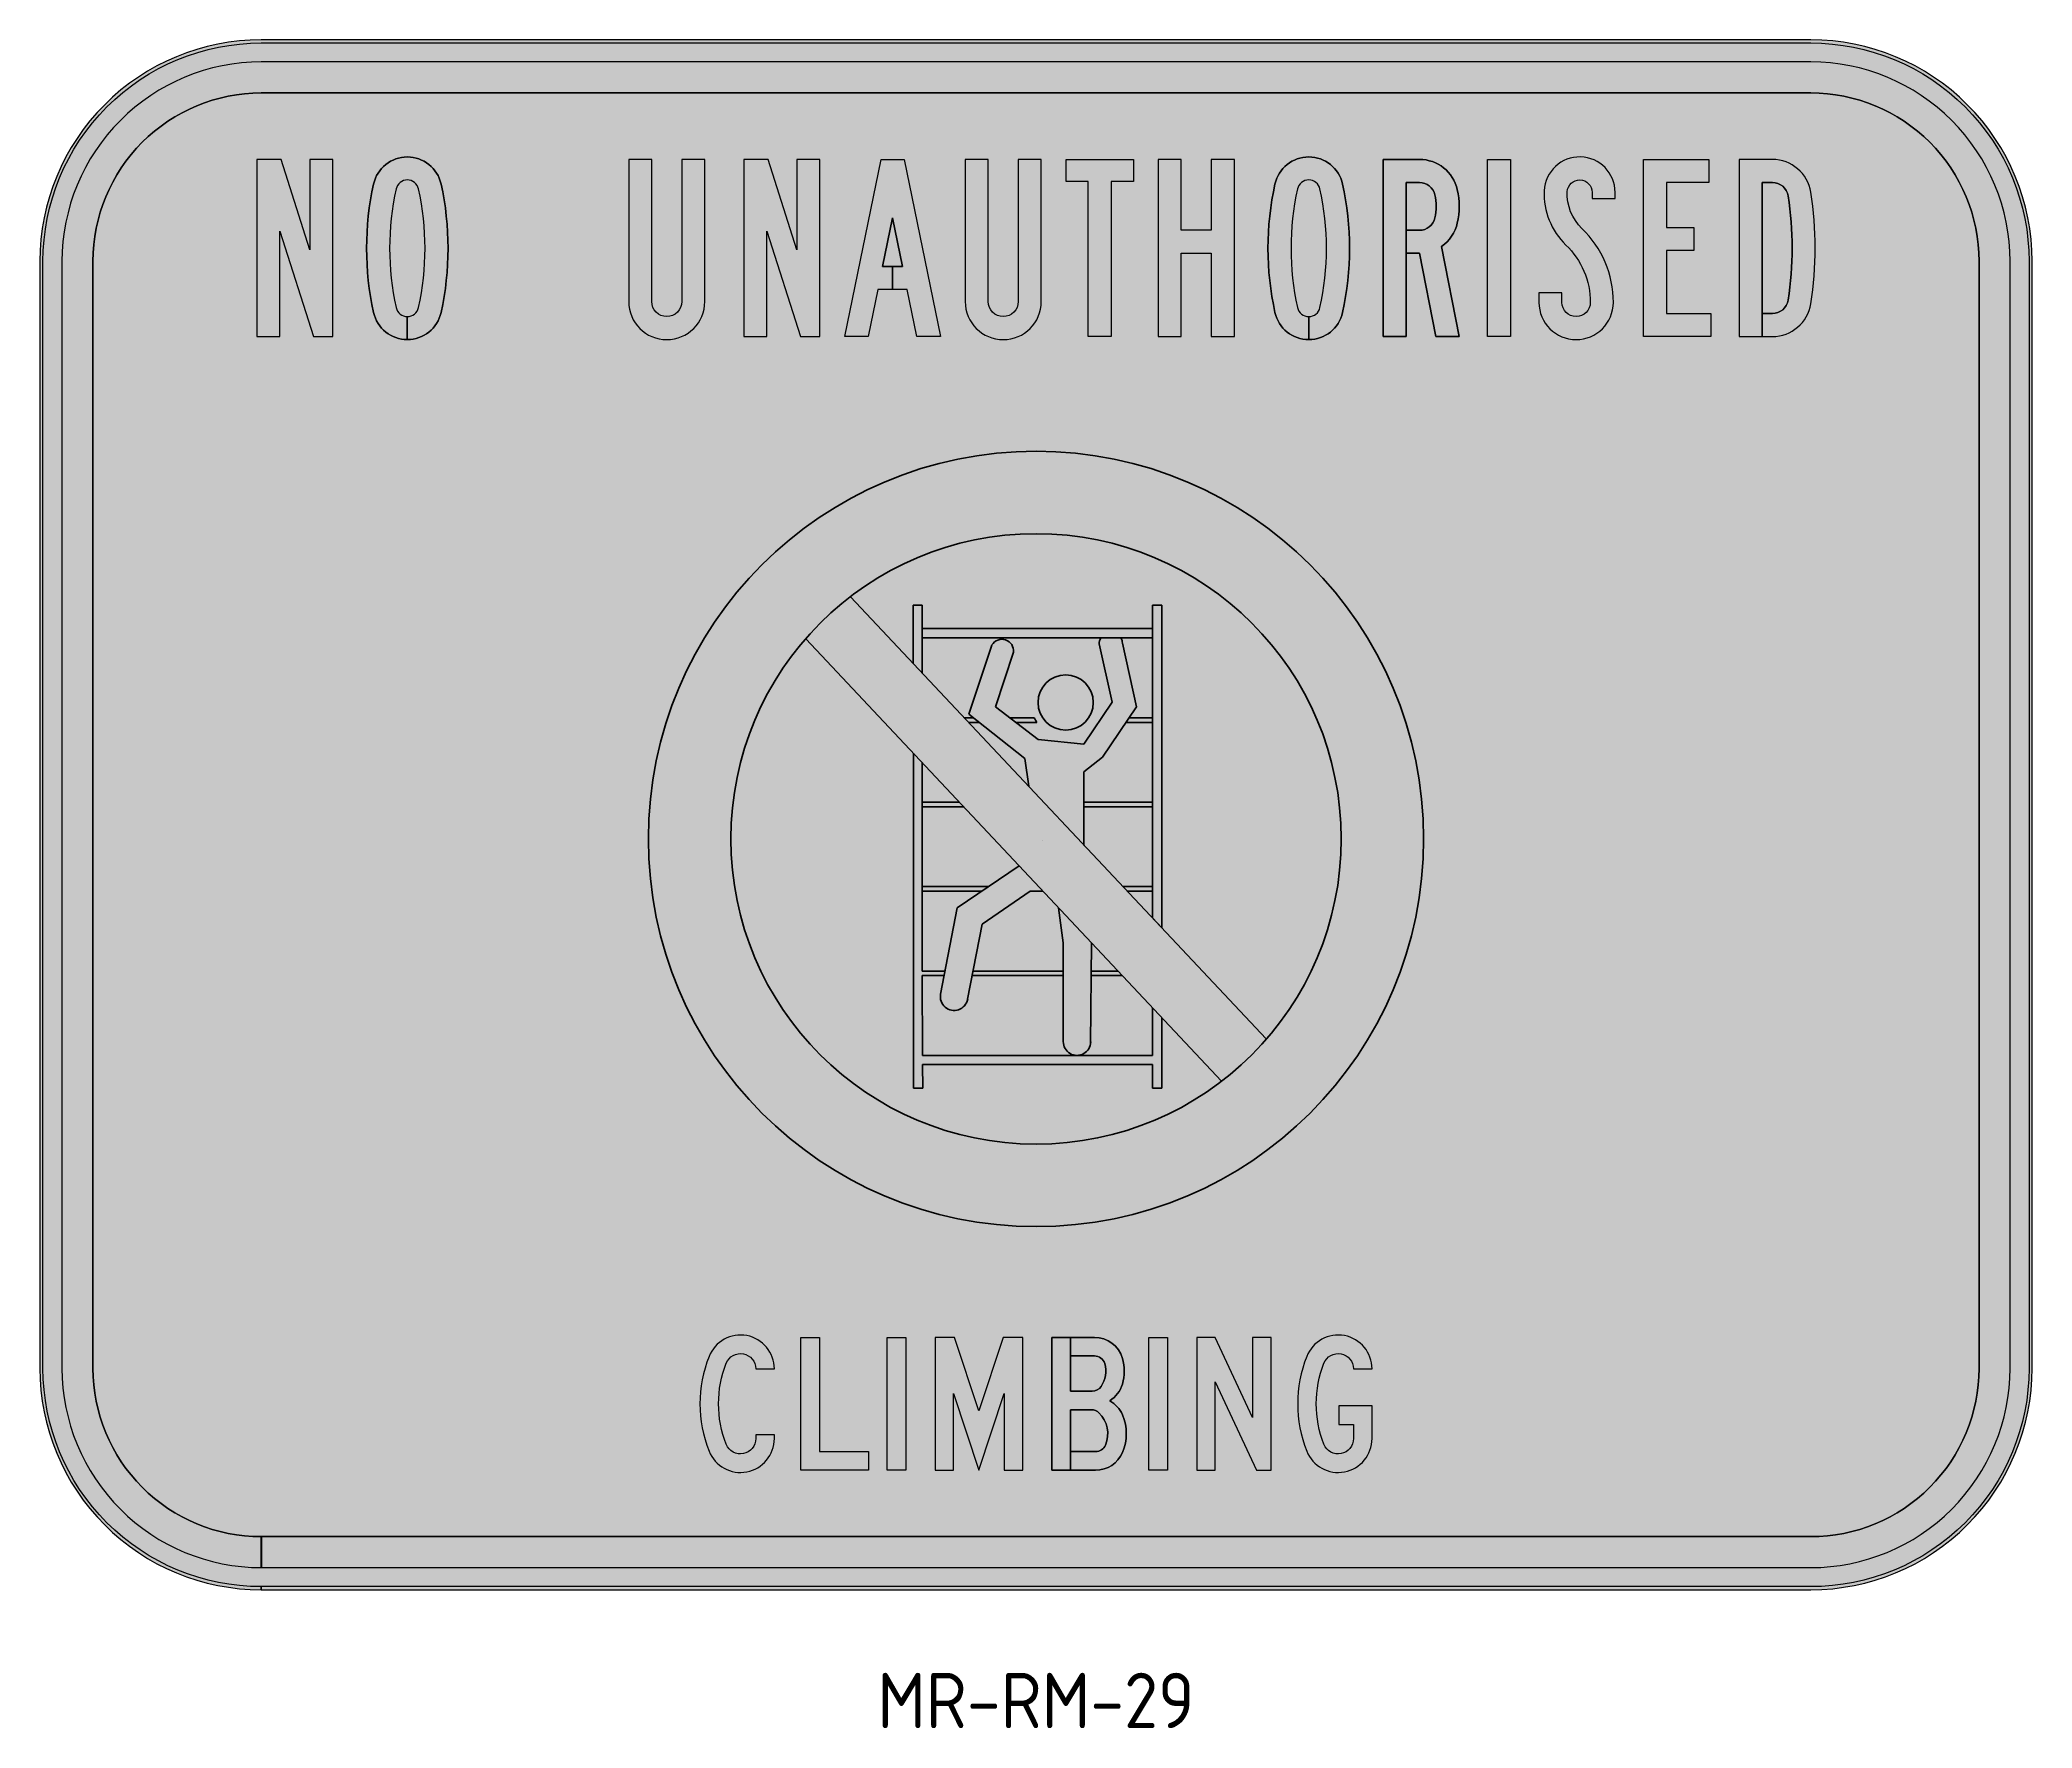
# Model space of a CAD drawing. Extents: x 2053.8 to 2143.8, y 664.2 to 740.4.
import ezdxf
from ezdxf.enums import TextEntityAlignment as Align

# ---------------------------------------------------------------- set-up
doc = ezdxf.new("R2010")
doc.units = 0
doc.header["$LTSCALE"] = 0.3
doc.header["$MEASUREMENT"] = 0
doc.linetypes.add('CENTERX2', pattern=[101.6, 63.5, -12.7, 12.7, -12.7])
for name, color, linetype in [('CNSTRN', 2, 'CONTINUOUS'), ('L18', 4, 'CONTINUOUS'), ('L25', 1, 'CONTINUOUS'), ('RED', 10, 'CONTINUOUS'), ('T25', 1, 'CONTINUOUS')]:
    doc.layers.add(name, color=color, linetype=linetype)
for name, color, linetype, lineweight in [('GSBWFILL', 7, 'CONTINUOUS', 0), ('GSCOLORFILL', 7, 'CONTINUOUS', 0), ('GSOUTLINE', 7, 'CONTINUOUS', 0)]:
    doc.layers.add(name, color=color, linetype=linetype, lineweight=lineweight)
doc.styles.add('iso', font='isocp2.shx')
doc.styles.add('TSText', font='isocp2.shx')

# ---------------------------------------------------------------- blocks, each defined once
blk = doc.blocks.new('*U84')
at = {"layer": 'GSBWFILL', "linetype": 'Continuous'}
blk.add_hatch(color=256, dxfattribs=at).paths.add_polyline_path([(13.6, 171.2, 0.190476), (13.6, 28.8, 0.827503), (112, 47.5), (112, 53), (84, 53), (84, 47.5, -0.827503), (39.6, 39, -0.190476), (39.6, 161, -0.827503), (84, 152.5), (112, 152.5, 0.827503)])
at = {"layer": 'GSCOLORFILL', "linetype": 'Continuous'}
blk.add_hatch(color=0, dxfattribs=at).paths.add_polyline_path([(84, 152.5), (112, 152.5, 0.827503), (13.6, 171.2, 0.190476), (13.6, 28.8, 0.827503), (112, 47.5), (112, 53), (84, 53), (84, 47.5, -0.827503), (39.6, 39, -0.190476), (39.6, 161, -0.827503)])
at = {"layer": 'GSBWFILL'}
blk.add_lwpolyline([(84, 47.5, -0.827503), (39.6, 39, -0.190476), (39.6, 161, -0.827503), (84, 152.5), (112, 152.5, 0.827503), (13.6, 171.2, 0.190476), (13.6, 28.8, 0.827503), (112, 47.5), (112, 53), (84, 53)], format="xyb", close=True, dxfattribs=at)
at = {"layer": 'GSCOLORFILL', "color": 0}
blk.add_lwpolyline([(84, 47.5, -0.827503), (39.6, 39, -0.190476), (39.6, 161, -0.827503), (84, 152.5), (112, 152.5, 0.827503), (13.6, 171.2, 0.190476), (13.6, 28.8, 0.827503), (112, 47.5), (112, 53), (84, 53)], format="xyb", close=True, dxfattribs=at)
at = {"layer": 'GSOUTLINE'}
blk.add_lwpolyline([(84, 47.5, -0.827503), (39.6, 39, -0.190476), (39.6, 161, -0.827503), (84, 152.5), (112, 152.5, 0.827503), (13.6, 171.2, 0.190476), (13.6, 28.8, 0.827503), (112, 47.5), (112, 53), (84, 53)], format="xyb", close=True, dxfattribs=at)
blk = doc.blocks.new('*U85')
at = {"layer": 'GSBWFILL', "linetype": 'Continuous'}
blk.add_hatch(color=256, dxfattribs=at).paths.add_polyline_path([(0, 200), (28, 200), (28, 28), (102, 28), (102, 0), (0, 0)])
at = {"layer": 'GSCOLORFILL', "linetype": 'Continuous'}
blk.add_hatch(color=0, dxfattribs=at).paths.add_polyline_path([(0, 200), (28, 200), (28, 28), (102, 28), (102, 0), (0, 0)])
at = {"layer": 'GSBWFILL'}
blk.add_lwpolyline([(0, 200), (28, 200), (28, 28), (102, 28), (102, 0), (0, 0)], close=True, dxfattribs=at)
at = {"layer": 'GSCOLORFILL', "color": 0}
blk.add_lwpolyline([(0, 200), (28, 200), (28, 28), (102, 28), (102, 0), (0, 0)], close=True, dxfattribs=at)
at = {"layer": 'GSOUTLINE'}
blk.add_lwpolyline([(0, 200), (28, 200), (28, 28), (102, 28), (102, 0), (0, 0)], close=True, dxfattribs=at)
blk = doc.blocks.new('*U86')
at = {"layer": 'GSBWFILL', "linetype": 'Continuous'}
blk.add_hatch(color=256, dxfattribs=at).paths.add_polyline_path([(0, 200), (28, 200), (28, 0), (0, 0)])
at = {"layer": 'GSCOLORFILL', "linetype": 'Continuous'}
blk.add_hatch(color=0, dxfattribs=at).paths.add_polyline_path([(0, 200), (28, 200), (28, 0), (0, 0)])
at = {"layer": 'GSBWFILL'}
blk.add_lwpolyline([(0, 200), (28, 200), (28, 0), (0, 0)], close=True, dxfattribs=at)
at = {"layer": 'GSCOLORFILL', "color": 0}
blk.add_lwpolyline([(0, 200), (28, 200), (28, 0), (0, 0)], close=True, dxfattribs=at)
at = {"layer": 'GSOUTLINE'}
blk.add_lwpolyline([(0, 200), (28, 200), (28, 0), (0, 0)], close=True, dxfattribs=at)
blk = doc.blocks.new('*U87')
at = {"layer": 'GSBWFILL', "linetype": 'Continuous'}
blk.add_hatch(color=256, dxfattribs=at).paths.add_polyline_path([(66, 0), (104, 115.2), (104, 0), (132, 0), (132, 200), (102.5, 200), (66, 89.3), (29.5, 200), (0, 200), (0, 0), (28, 0), (28, 115.2)])
at = {"layer": 'GSCOLORFILL', "linetype": 'Continuous'}
blk.add_hatch(color=0, dxfattribs=at).paths.add_polyline_path([(66, 0), (104, 115.2), (104, 0), (132, 0), (132, 200), (102.5, 200), (66, 89.3), (29.5, 200), (0, 200), (0, 0), (28, 0), (28, 115.2)])
at = {"layer": 'GSBWFILL'}
blk.add_lwpolyline([(66, 0), (104, 115.2), (104, 0), (132, 0), (132, 200), (102.5, 200), (66, 89.3), (29.5, 200), (0, 200), (0, 0), (28, 0), (28, 115.2)], close=True, dxfattribs=at)
at = {"layer": 'GSCOLORFILL', "color": 0}
blk.add_lwpolyline([(66, 0), (104, 115.2), (104, 0), (132, 0), (132, 200), (102.5, 200), (66, 89.3), (29.5, 200), (0, 200), (0, 0), (28, 0), (28, 115.2)], close=True, dxfattribs=at)
at = {"layer": 'GSOUTLINE'}
blk.add_lwpolyline([(66, 0), (104, 115.2), (104, 0), (132, 0), (132, 200), (102.5, 200), (66, 89.3), (29.5, 200), (0, 200), (0, 0), (28, 0), (28, 115.2)], close=True, dxfattribs=at)
blk = doc.blocks.new('*U88')
at = {"layer": 'GSBWFILL', "linetype": 'Continuous'}
blk.add_hatch(color=256, dxfattribs=at).paths.add_polyline_path([(64, 172, -0.333333), (79.4, 160.5, -0.223142), (74, 126, -0.249069), (60.7, 119), (28, 119), (28, 200), (0, 200), (0, 0), (28, 0), (28, 91), (59.6, 91, -0.196262), (70.8, 86.4, -0.309155), (80.5, 37.7, -0.300336), (65.7, 28), (28, 28), (28, 0), (65.7, 0, 0.300336), (106.2, 26.7, 0.204656), (106.2, 83.3, 0.16707), (87, 104.5, 0.186129), (106.2, 129.7, 0.142857), (106.2, 168.3, 0.333333), (64, 200), (28, 200), (28, 172)])
at = {"layer": 'GSCOLORFILL', "linetype": 'Continuous'}
blk.add_hatch(color=0, dxfattribs=at).paths.add_polyline_path([(64, 172, -0.333333), (79.4, 160.5, -0.223142), (74, 126, -0.249069), (60.7, 119), (28, 119), (28, 200), (0, 200), (0, 0), (28, 0), (28, 91), (59.6, 91, -0.196262), (70.8, 86.4, -0.309155), (80.5, 37.7, -0.300336), (65.7, 28), (28, 28), (28, 0), (65.7, 0, 0.300336), (106.2, 26.7, 0.204656), (106.2, 83.3, 0.16707), (87, 104.5, 0.186129), (106.2, 129.7, 0.142857), (106.2, 168.3, 0.333333), (64, 200), (28, 200), (28, 172)])
at = {"layer": 'GSBWFILL'}
blk.add_lwpolyline([(59.6, 91), (28, 91), (28, 0), (0, 0), (0, 200), (28, 200), (28, 119), (60.7, 119, 0.249069), (74, 126, 0.223142), (79.4, 160.5, 0.333333), (64, 172), (28, 172), (28, 200), (64, 200, -0.333333), (106.2, 168.3, -0.142857), (106.2, 129.7, -0.186129), (87, 104.5, -0.16707), (106.2, 83.3, -0.204656), (106.2, 26.7, -0.300336), (65.7, 0), (28, 0), (28, 28), (65.7, 28, 0.300336), (80.5, 37.7, 0.309155), (70.8, 86.4, 0.196262)], format="xyb", close=True, dxfattribs=at)
at = {"layer": 'GSCOLORFILL', "color": 0}
blk.add_lwpolyline([(59.6, 91), (28, 91), (28, 0), (0, 0), (0, 200), (28, 200), (28, 119), (60.7, 119, 0.249069), (74, 126, 0.223142), (79.4, 160.5, 0.333333), (64, 172), (28, 172), (28, 200), (64, 200, -0.333333), (106.2, 168.3, -0.142857), (106.2, 129.7, -0.186129), (87, 104.5, -0.16707), (106.2, 83.3, -0.204656), (106.2, 26.7, -0.300336), (65.7, 0), (28, 0), (28, 28), (65.7, 28, 0.300336), (80.5, 37.7, 0.309155), (70.8, 86.4, 0.196262)], format="xyb", close=True, dxfattribs=at)
at = {"layer": 'GSOUTLINE'}
for points in [[(106.2, 26.7, 0.204656), (106.2, 83.3, 0.16707), (87, 104.5, 0.186129), (106.2, 129.7, 0.142857), (106.2, 168.3, 0.333333), (64, 200), (0, 200), (0, 0), (65.7, 0, 0.300336)], [(64, 172, -0.333333), (79.4, 160.5, -0.223142), (74, 126, -0.249069), (60.7, 119), (28, 119), (28, 172)], [(80.5, 37.7, -0.300336), (65.7, 28), (28, 28), (28, 91), (59.6, 91, -0.196262), (70.8, 86.4, -0.309155)]]:
    blk.add_lwpolyline(points, format="xyb", close=True, dxfattribs=at)
blk = doc.blocks.new('*U89')
at = {"layer": 'GSBWFILL', "linetype": 'Continuous'}
blk.add_hatch(color=256, dxfattribs=at).paths.add_polyline_path([(0, 200), (28, 200), (28, 0), (0, 0)])
at = {"layer": 'GSCOLORFILL', "linetype": 'Continuous'}
blk.add_hatch(color=0, dxfattribs=at).paths.add_polyline_path([(0, 200), (28, 200), (28, 0), (0, 0)])
at = {"layer": 'GSBWFILL'}
blk.add_lwpolyline([(0, 200), (28, 200), (28, 0), (0, 0)], close=True, dxfattribs=at)
at = {"layer": 'GSCOLORFILL', "color": 0}
blk.add_lwpolyline([(0, 200), (28, 200), (28, 0), (0, 0)], close=True, dxfattribs=at)
at = {"layer": 'GSOUTLINE'}
blk.add_lwpolyline([(0, 200), (28, 200), (28, 0), (0, 0)], close=True, dxfattribs=at)
blk = doc.blocks.new('*U90')
at = {"layer": 'GSBWFILL', "linetype": 'Continuous'}
blk.add_hatch(color=256, dxfattribs=at).paths.add_polyline_path([(28, 133), (90, 0), (112, 0), (112, 200), (84, 200), (84, 79.1), (27.7, 200), (0, 200), (0, 0), (28, 0)])
at = {"layer": 'GSCOLORFILL', "linetype": 'Continuous'}
blk.add_hatch(color=0, dxfattribs=at).paths.add_polyline_path([(27.7, 200), (0, 200), (0, 0), (28, 0), (28, 133), (90, 0), (112, 0), (112, 200), (84, 200), (84, 79.1)])
at = {"layer": 'GSBWFILL'}
blk.add_lwpolyline([(90, 0), (112, 0), (112, 200), (84, 200), (84, 79.1), (27.7, 200), (0, 200), (0, 0), (28, 0), (28, 133)], close=True, dxfattribs=at)
at = {"layer": 'GSCOLORFILL', "color": 0}
blk.add_lwpolyline([(90, 0), (112, 0), (112, 200), (84, 200), (84, 79.1), (27.7, 200), (0, 200), (0, 0), (28, 0), (28, 133)], close=True, dxfattribs=at)
at = {"layer": 'GSOUTLINE'}
blk.add_lwpolyline([(90, 0), (112, 0), (112, 200), (84, 200), (84, 79.1), (27.7, 200), (0, 200), (0, 0), (28, 0), (28, 133)], close=True, dxfattribs=at)
blk = doc.blocks.new('*U91')
at = {"layer": 'GSBWFILL', "linetype": 'Continuous'}
blk.add_hatch(color=256, dxfattribs=at).paths.add_polyline_path([(84, 152.5), (112, 152.5, 0.827503), (13.6, 171.2, 0.190476), (13.6, 28.8, 0.827503), (112, 47.5), (112, 97), (62, 97), (62, 69), (84, 69), (84, 47.5, -0.827503), (39.6, 39, -0.190476), (39.6, 161, -0.827503)])
at = {"layer": 'GSCOLORFILL', "linetype": 'Continuous'}
blk.add_hatch(color=0, dxfattribs=at).paths.add_polyline_path([(13.6, 171.2, 0.190476), (13.6, 28.8, 0.827503), (112, 47.5), (112, 97), (62, 97), (62, 69), (84, 69), (84, 47.5, -0.827503), (39.6, 39, -0.190476), (39.6, 161, -0.827503), (84, 152.5), (112, 152.5, 0.827503)])
at = {"layer": 'GSBWFILL'}
blk.add_lwpolyline([(84, 69), (84, 47.5, -0.827503), (39.6, 39, -0.190476), (39.6, 161, -0.827503), (84, 152.5), (112, 152.5, 0.827503), (13.6, 171.2, 0.190476), (13.6, 28.8, 0.827503), (112, 47.5), (112, 97), (62, 97), (62, 69)], format="xyb", close=True, dxfattribs=at)
at = {"layer": 'GSCOLORFILL', "color": 0}
blk.add_lwpolyline([(84, 69), (84, 47.5, -0.827503), (39.6, 39, -0.190476), (39.6, 161, -0.827503), (84, 152.5), (112, 152.5, 0.827503), (13.6, 171.2, 0.190476), (13.6, 28.8, 0.827503), (112, 47.5), (112, 97), (62, 97), (62, 69)], format="xyb", close=True, dxfattribs=at)
at = {"layer": 'GSOUTLINE'}
blk.add_lwpolyline([(84, 69), (84, 47.5, -0.827503), (39.6, 39, -0.190476), (39.6, 161, -0.827503), (84, 152.5), (112, 152.5, 0.827503), (13.6, 171.2, 0.190476), (13.6, 28.8, 0.827503), (112, 47.5), (112, 97), (62, 97), (62, 69)], format="xyb", close=True, dxfattribs=at)
blk = doc.blocks.new('*U83')
at = {"layer": 'CNSTRN', "color": 28}
for name, p, xscale, yscale, zscale in [('*U84', (0, 0), 0.15, 0.15, 0.15), ('*U85', (22.8, 0), 0.1499999999999997, 0.1499999999999997, 0.1499999999999997), ('*U86', (42.3, 0), 0.15, 0.15, 0.15), ('*U87', (53.1, 0), 0.15, 0.15, 0.15), ('*U88', (79.5, 0), 0.15, 0.15, 0.15), ('*U89', (101.4, 0), 0.15, 0.15, 0.15), ('*U90', (112.2, 0), 0.15, 0.15, 0.15), ('*U91', (135, 0), 0.15, 0.15, 0.15)]:
    blk.add_blockref(name, p, dxfattribs=dict(at, xscale=xscale, yscale=yscale, zscale=zscale))
blk = doc.blocks.new('*U82')
at = {"layer": 'CNSTRN'}
blk.add_blockref('*U83', (-75.9, 0), dxfattribs=at)
blk = doc.blocks.new('*U93')
at = {"layer": 'GSBWFILL', "transparency": 33554687}
blk.add_hatch(color=256, dxfattribs=at).paths.add_polyline_path([(-174.93, -170), (175, -170, 0.4142136), (220, -125), (220, 125, 0.4142136), (175, 170), (-175, 170, 0.4142136), (-220, 125), (-220, -125, 0.4142136), (-175, -170), (-175, -163, -0.4142136), (-213, -125), (-213, 125, -0.4142136), (-175, 163), (175, 163, -0.4142136), (213, 125), (213, -125, -0.4142136), (175, -163), (-174.93, -163)])
at = {"layer": 'GSCOLORFILL', "transparency": 33554687}
for color, points in [(7, [(-175, -175), (175, -175, 0.4142136), (225, -125), (225, 125, 0.4142136), (175, 175), (-175, 175, 0.4142136), (-225, 125), (-225, -125, 0.4142136)]), (7, [(-174.993, -175), (175, -175, 0.4142136), (225, -125), (225, 125, 0.4142136), (175, 175), (-175, 175, 0.4142136), (-225, 125), (-225, -125, 0.4142136), (-175, -175), (-175, -174.3, -0.4142136), (-224.3, -125), (-224.3, 125, -0.4142136), (-175, 174.3), (175, 174.3, -0.4142136), (224.3, 125), (224.3, -125, -0.4142136), (175, -174.3), (-174.993, -174.3)]), (28, [(-174.93, -170), (175, -170, 0.4142136), (220, -125), (220, 125, 0.4142136), (175, 170), (-175, 170, 0.4142136), (-220, 125), (-220, -125, 0.4142136), (-175, -170), (-175, -163, -0.4142136), (-213, -125), (-213, 125, -0.4142136), (-175, 163), (175, 163, -0.4142136), (213, 125), (213, -125, -0.4142136), (175, -163), (-174.93, -163)])]:
    blk.add_hatch(color=color, dxfattribs=at).paths.add_polyline_path(points)
at = {"layer": 'GSBWFILL', "linetype": 'Continuous', "transparency": 33554687}
for points in [[(-175, -175), (175, -175, 0.4142136), (225, -125), (225, 125, 0.4142136), (175, 175), (-175, 175, 0.4142136), (-225, 125), (-225, -125, 0.4142136), (-175, -175)], [(-174.93, -170), (175, -170, 0.4142136), (220, -125), (220, 125, 0.4142136), (175, 170), (-175, 170, 0.4142136), (-220, 125), (-220, -125, 0.4142136), (-175, -170), (-175, -163, -0.4142136), (-213, -125), (-213, 125, -0.4142136), (-175, 163), (175, 163, -0.4142136), (213, 125), (213, -125, -0.4142136), (175, -163), (-174.93, -163), (-174.93, -170)]]:
    blk.add_lwpolyline(points, format="xyb", close=True, dxfattribs=at)
at = {"layer": 'GSCOLORFILL', "color": 7, "linetype": 'Continuous', "transparency": 33554687}
for points in [[(-175, -175), (175, -175, 0.4142136), (225, -125), (225, 125, 0.4142136), (175, 175), (-175, 175, 0.4142136), (-225, 125), (-225, -125, 0.4142136), (-175, -175)], [(-174.993, -175), (175, -175, 0.4142136), (225, -125), (225, 125, 0.4142136), (175, 175), (-175, 175, 0.4142136), (-225, 125), (-225, -125, 0.4142136), (-175, -175), (-175, -174.3, -0.4142136), (-224.3, -125), (-224.3, 125, -0.4142136), (-175, 174.3), (175, 174.3, -0.4142136), (224.3, 125), (224.3, -125, -0.4142136), (175, -174.3), (-174.993, -174.3), (-174.993, -175)]]:
    blk.add_lwpolyline(points, format="xyb", close=True, dxfattribs=at)
at = {"layer": 'GSCOLORFILL', "color": 28, "linetype": 'Continuous', "transparency": 33554687}
blk.add_lwpolyline([(-174.93, -170), (175, -170, 0.4142136), (220, -125), (220, 125, 0.4142136), (175, 170), (-175, 170, 0.4142136), (-220, 125), (-220, -125, 0.4142136), (-175, -170), (-175, -163, -0.4142136), (-213, -125), (-213, 125, -0.4142136), (-175, 163), (175, 163, -0.4142136), (213, 125), (213, -125, -0.4142136), (175, -163), (-174.93, -163), (-174.93, -170)], format="xyb", close=True, dxfattribs=at)
at = {"layer": 'GSOUTLINE', "linetype": 'Continuous', "transparency": 33554687}
for points in [[(-175, -175), (175, -175, 0.4142136), (225, -125), (225, 125, 0.4142136), (175, 175), (-175, 175, 0.4142136), (-225, 125), (-225, -125, 0.4142136), (-175, -175)], [(-175, -170), (175, -170, 0.4142136), (220, -125), (220, 125, 0.4142136), (175, 170), (-175, 170, 0.4142136), (-220, 125), (-220, -125, 0.4142136), (-175, -170)], [(-175, -163), (175, -163, 0.4142136), (213, -125), (213, 125, 0.4142136), (175, 163), (-175, 163, 0.4142136), (-213, 125), (-213, -125, 0.4142136), (-175, -163)]]:
    blk.add_lwpolyline(points, format="xyb", close=True, dxfattribs=at)
at = {"layer": 'GSBWFILL', "color": 250, "transparency": 33554687, "style": 'TSText'}
for s in ['levels:GSCOLORFILL|GSBWFILL|GSOUTLINE', 'panelStyle:MR-RM-CLIMBING.ssm', 'constructPanels:900|600|450', 'chevronShoulderRadius:300.000', 'panelBorderRadius:300.000', 'chevronTipRadius:300.000', 'panelRoundCorners:0', 'constructPanelMode:0', 'panelStation:none', 'panelWidthLock:1', 'panelHeightLock:1', 'widthRounding:10', 'heightRounding:10', 'panelName:name', 'panelQuantity:1', 'panelMaterial:0', 'legendMaterial:0', 'panelMounting:0', 'marginAlign:9', 'panelStandard:1', 'panelSizes:', 'panelShape:0', 'version:2']:
    blk.add_text(s, height=0.001, dxfattribs=at).set_placement((0, 174.998), align=Align.CENTER)
blk = doc.blocks.new('*U34')
at = {"layer": 'GSBWFILL', "linetype": 'Continuous'}
blk.add_hatch(color=256, dxfattribs=at).paths.add_polyline_path([(0, 0), (26, 0), (26, 119), (64, 0), (86, 0), (86, 200), (60, 200), (60, 98), (27.4, 200), (0, 200)])
at = {"layer": 'GSCOLORFILL', "linetype": 'Continuous'}
blk.add_hatch(color=0, dxfattribs=at).paths.add_polyline_path([(27.4, 200), (0, 200), (0, 0), (26, 0), (26, 119), (64, 0), (86, 0), (86, 200), (60, 200), (60, 98)])
at = {"layer": 'GSBWFILL'}
blk.add_lwpolyline([(64, 0), (86, 0), (86, 200), (60, 200), (60, 98), (27.4, 200), (0, 200), (0, 0), (26, 0), (26, 119)], close=True, dxfattribs=at)
at = {"layer": 'GSCOLORFILL', "color": 0}
blk.add_lwpolyline([(64, 0), (86, 0), (86, 200), (60, 200), (60, 98), (27.4, 200), (0, 200), (0, 0), (26, 0), (26, 119)], close=True, dxfattribs=at)
at = {"layer": 'GSOUTLINE'}
blk.add_lwpolyline([(64, 0), (86, 0), (86, 200), (60, 200), (60, 98), (27.4, 200), (0, 200), (0, 0), (26, 0), (26, 119)], close=True, dxfattribs=at)
blk = doc.blocks.new('*U35')
at = {"layer": 'GSBWFILL', "linetype": 'Continuous'}
blk.add_hatch(color=256, dxfattribs=at).paths.add_polyline_path([(84.1, 172.2, 0.803233), (7.9, 172.2, 0.109119), (7.9, 27.1, 0.351887), (46, -3.5), (46, 22.5, -0.351887), (33.3, 32.7, -0.109119), (33.3, 166.6, -0.803233), (58.7, 166.6, -0.109119), (58.7, 32.7, -0.35167), (46, 22.5), (46, -3.5, 0.351814), (84.1, 27.1, 0.109119)])
at = {"layer": 'GSCOLORFILL', "linetype": 'Continuous'}
blk.add_hatch(color=0, dxfattribs=at).paths.add_polyline_path([(84.1, 172.2, 0.803233), (7.9, 172.2, 0.109119), (7.9, 27.1, 0.351887), (46, -3.5), (46, 22.5, -0.351887), (33.3, 32.7, -0.109119), (33.3, 166.6, -0.803233), (58.7, 166.6, -0.109119), (58.7, 32.7, -0.35167), (46, 22.5), (46, -3.5, 0.351814), (84.1, 27.1, 0.109119)])
at = {"layer": 'GSBWFILL'}
blk.add_lwpolyline([(46, -3.5, -0.351887), (7.9, 27.1, -0.109119), (7.9, 172.2, -0.803233), (84.1, 172.2, -0.109119), (84.1, 27.1, -0.351814), (46, -3.5), (46, 22.5, 0.35167), (58.7, 32.7, 0.109119), (58.7, 166.6, 0.803233), (33.3, 166.6, 0.109119), (33.3, 32.7, 0.351887), (46, 22.5)], format="xyb", close=True, dxfattribs=at)
at = {"layer": 'GSCOLORFILL', "color": 0}
blk.add_lwpolyline([(46, -3.5, -0.351887), (7.9, 27.1, -0.109119), (7.9, 172.2, -0.803233), (84.1, 172.2, -0.109119), (84.1, 27.1, -0.351814), (46, -3.5), (46, 22.5, 0.35167), (58.7, 32.7, 0.109119), (58.7, 166.6, 0.803233), (33.3, 166.6, 0.109119), (33.3, 32.7, 0.351887), (46, 22.5)], format="xyb", close=True, dxfattribs=at)
at = {"layer": 'GSOUTLINE'}
for points in [[(84.1, 27.1, 0.109119), (84.1, 172.2, 0.803233), (7.9, 172.2, 0.109119), (7.9, 27.1, 0.803233)], [(33.3, 166.6, 0.109119), (33.3, 32.7, 0.803233), (58.7, 32.7, 0.109119), (58.7, 166.6, 0.803233)]]:
    blk.add_lwpolyline(points, format="xyb", close=True, dxfattribs=at)
blk = doc.blocks.new('*U33')
at = {"layer": 'GSBWFILL', "color": 28}
for name, p, xscale, yscale, zscale in [('*U35', (24.8, 0), 0.2000000000000001, 0.2000000000000001, 0.2000000000000001), ('*U34', (0, 0), 0.2, 0.2, 0.2)]:
    blk.add_blockref(name, p, dxfattribs=dict(at, xscale=xscale, yscale=yscale, zscale=zscale))
blk = doc.blocks.new('*U37')
at = {"layer": 'GSBWFILL', "linetype": 'Continuous'}
blk.add_hatch(color=256, dxfattribs=at).paths.add_polyline_path([(0, 39.5, 1), (86, 39.5), (86, 200), (60, 200), (60, 39.5, -1), (26, 39.5), (26, 200), (0, 200)])
at = {"layer": 'GSCOLORFILL', "linetype": 'Continuous'}
blk.add_hatch(color=0, dxfattribs=at).paths.add_polyline_path([(60, 39.5, -1), (26, 39.5), (26, 200), (0, 200), (0, 39.5, 1), (86, 39.5), (86, 200), (60, 200)])
at = {"layer": 'GSBWFILL'}
blk.add_lwpolyline([(86, 39.5), (86, 200), (60, 200), (60, 39.5, -1), (26, 39.5), (26, 200), (0, 200), (0, 39.5, 1)], format="xyb", close=True, dxfattribs=at)
at = {"layer": 'GSCOLORFILL', "color": 0}
blk.add_lwpolyline([(86, 39.5), (86, 200), (60, 200), (60, 39.5, -1), (26, 39.5), (26, 200), (0, 200), (0, 39.5, 1)], format="xyb", close=True, dxfattribs=at)
at = {"layer": 'GSOUTLINE'}
blk.add_lwpolyline([(86, 39.5), (86, 200), (60, 200), (60, 39.5, -1), (26, 39.5), (26, 200), (0, 200), (0, 39.5, 1)], format="xyb", close=True, dxfattribs=at)
blk = doc.blocks.new('*U38')
at = {"layer": 'GSBWFILL', "linetype": 'Continuous'}
blk.add_hatch(color=256, dxfattribs=at).paths.add_polyline_path([(0, 0), (26, 0), (26, 119), (64, 0), (86, 0), (86, 200), (60, 200), (60, 98), (27.4, 200), (0, 200)])
at = {"layer": 'GSCOLORFILL', "linetype": 'Continuous'}
blk.add_hatch(color=0, dxfattribs=at).paths.add_polyline_path([(27.4, 200), (0, 200), (0, 0), (26, 0), (26, 119), (64, 0), (86, 0), (86, 200), (60, 200), (60, 98)])
at = {"layer": 'GSBWFILL'}
blk.add_lwpolyline([(64, 0), (86, 0), (86, 200), (60, 200), (60, 98), (27.4, 200), (0, 200), (0, 0), (26, 0), (26, 119)], close=True, dxfattribs=at)
at = {"layer": 'GSCOLORFILL', "color": 0}
blk.add_lwpolyline([(64, 0), (86, 0), (86, 200), (60, 200), (60, 98), (27.4, 200), (0, 200), (0, 0), (26, 0), (26, 119)], close=True, dxfattribs=at)
at = {"layer": 'GSOUTLINE'}
blk.add_lwpolyline([(64, 0), (86, 0), (86, 200), (60, 200), (60, 98), (27.4, 200), (0, 200), (0, 0), (26, 0), (26, 119)], close=True, dxfattribs=at)
blk = doc.blocks.new('*U39')
at = {"layer": 'GSBWFILL', "linetype": 'Continuous'}
blk.add_hatch(color=256, dxfattribs=at).paths.add_polyline_path([(67, 200), (41, 200), (0, 0), (26.5, 0), (37.4, 53), (54, 53), (54, 79), (42.7, 79), (54, 133.9), (65.3, 79), (54, 79), (54, 53), (70.6, 53), (81.5, 0), (108, 0)])
at = {"layer": 'GSCOLORFILL', "linetype": 'Continuous'}
blk.add_hatch(color=0, dxfattribs=at).paths.add_polyline_path([(67, 200), (41, 200), (0, 0), (26.5, 0), (37.4, 53), (54, 53), (54, 79), (42.7, 79), (54, 133.9), (65.3, 79), (54, 79), (54, 53), (70.6, 53), (81.5, 0), (108, 0)])
at = {"layer": 'GSBWFILL'}
blk.add_lwpolyline([(54, 79), (65.3, 79), (54, 133.9), (42.7, 79), (54, 79), (54, 53), (37.4, 53), (26.5, 0), (0, 0), (41, 200), (67, 200), (108, 0), (81.5, 0), (70.6, 53), (54, 53)], close=True, dxfattribs=at)
at = {"layer": 'GSCOLORFILL', "color": 0}
blk.add_lwpolyline([(54, 79), (65.3, 79), (54, 133.9), (42.7, 79), (54, 79), (54, 53), (37.4, 53), (26.5, 0), (0, 0), (41, 200), (67, 200), (108, 0), (81.5, 0), (70.6, 53), (54, 53)], close=True, dxfattribs=at)
at = {"layer": 'GSOUTLINE'}
for points in [[(26.5, 0), (0, 0), (41, 200), (67, 200), (108, 0), (81.5, 0), (70.6, 53), (37.4, 53)], [(65.3, 79), (42.7, 79), (54, 133.9)]]:
    blk.add_lwpolyline(points, close=True, dxfattribs=at)
blk = doc.blocks.new('*U40')
at = {"layer": 'GSBWFILL', "linetype": 'Continuous'}
blk.add_hatch(color=256, dxfattribs=at).paths.add_polyline_path([(0, 39.5, 1), (86, 39.5), (86, 200), (60, 200), (60, 39.5, -1), (26, 39.5), (26, 200), (0, 200)])
at = {"layer": 'GSCOLORFILL', "linetype": 'Continuous'}
blk.add_hatch(color=0, dxfattribs=at).paths.add_polyline_path([(60, 39.5, -1), (26, 39.5), (26, 200), (0, 200), (0, 39.5, 1), (86, 39.5), (86, 200), (60, 200)])
at = {"layer": 'GSBWFILL'}
blk.add_lwpolyline([(86, 39.5), (86, 200), (60, 200), (60, 39.5, -1), (26, 39.5), (26, 200), (0, 200), (0, 39.5, 1)], format="xyb", close=True, dxfattribs=at)
at = {"layer": 'GSCOLORFILL', "color": 0}
blk.add_lwpolyline([(86, 39.5), (86, 200), (60, 200), (60, 39.5, -1), (26, 39.5), (26, 200), (0, 200), (0, 39.5, 1)], format="xyb", close=True, dxfattribs=at)
at = {"layer": 'GSOUTLINE'}
blk.add_lwpolyline([(86, 39.5), (86, 200), (60, 200), (60, 39.5, -1), (26, 39.5), (26, 200), (0, 200), (0, 39.5, 1)], format="xyb", close=True, dxfattribs=at)
blk = doc.blocks.new('*U41')
at = {"layer": 'GSBWFILL', "linetype": 'Continuous'}
blk.add_hatch(color=256, dxfattribs=at).paths.add_polyline_path([(0, 200), (0, 175), (25, 175), (25, 0), (51, 0), (51, 175), (76, 175), (76, 200)])
at = {"layer": 'GSCOLORFILL', "linetype": 'Continuous'}
blk.add_hatch(color=0, dxfattribs=at).paths.add_polyline_path([(0, 200), (0, 175), (25, 175), (25, 0), (51, 0), (51, 175), (76, 175), (76, 200)])
at = {"layer": 'GSBWFILL'}
blk.add_lwpolyline([(76, 175), (51, 175), (51, 0), (25, 0), (25, 175), (0, 175), (0, 200), (76, 200)], close=True, dxfattribs=at)
at = {"layer": 'GSCOLORFILL', "color": 0}
blk.add_lwpolyline([(76, 175), (51, 175), (51, 0), (25, 0), (25, 175), (0, 175), (0, 200), (76, 200)], close=True, dxfattribs=at)
at = {"layer": 'GSOUTLINE'}
blk.add_lwpolyline([(76, 175), (51, 175), (51, 0), (25, 0), (25, 175), (0, 175), (0, 200), (76, 200)], close=True, dxfattribs=at)
blk = doc.blocks.new('*U42')
at = {"layer": 'GSBWFILL', "linetype": 'Continuous'}
blk.add_hatch(color=256, dxfattribs=at).paths.add_polyline_path([(26, 200), (0, 200), (0, 0), (26, 0), (26, 94), (60, 94), (60, 0), (86, 0), (86, 200), (60, 200), (60, 120), (26, 120)])
at = {"layer": 'GSCOLORFILL', "linetype": 'Continuous'}
blk.add_hatch(color=0, dxfattribs=at).paths.add_polyline_path([(86, 200), (60, 200), (60, 120), (26, 120), (26, 200), (0, 200), (0, 0), (26, 0), (26, 94), (60, 94), (60, 0), (86, 0)])
at = {"layer": 'GSBWFILL'}
blk.add_lwpolyline([(0, 0), (26, 0), (26, 94), (60, 94), (60, 0), (86, 0), (86, 200), (60, 200), (60, 120), (26, 120), (26, 200), (0, 200)], close=True, dxfattribs=at)
at = {"layer": 'GSCOLORFILL', "color": 0}
blk.add_lwpolyline([(0, 0), (26, 0), (26, 94), (60, 94), (60, 0), (86, 0), (86, 200), (60, 200), (60, 120), (26, 120), (26, 200), (0, 200)], close=True, dxfattribs=at)
at = {"layer": 'GSOUTLINE'}
blk.add_lwpolyline([(0, 0), (26, 0), (26, 94), (60, 94), (60, 0), (86, 0), (86, 200), (60, 200), (60, 120), (26, 120), (26, 200), (0, 200)], close=True, dxfattribs=at)
blk = doc.blocks.new('*U43')
at = {"layer": 'GSBWFILL', "linetype": 'Continuous'}
blk.add_hatch(color=256, dxfattribs=at).paths.add_polyline_path([(84.1, 172.2, 0.803233), (7.9, 172.2, 0.109119), (7.9, 27.1, 0.351887), (46, -3.5), (46, 22.5, -0.351887), (33.3, 32.7, -0.109119), (33.3, 166.6, -0.803233), (58.7, 166.6, -0.109119), (58.7, 32.7, -0.35167), (46, 22.5), (46, -3.5, 0.351814), (84.1, 27.1, 0.109119)])
at = {"layer": 'GSCOLORFILL', "linetype": 'Continuous'}
blk.add_hatch(color=0, dxfattribs=at).paths.add_polyline_path([(84.1, 172.2, 0.803233), (7.9, 172.2, 0.109119), (7.9, 27.1, 0.351887), (46, -3.5), (46, 22.5, -0.351887), (33.3, 32.7, -0.109119), (33.3, 166.6, -0.803233), (58.7, 166.6, -0.109119), (58.7, 32.7, -0.35167), (46, 22.5), (46, -3.5, 0.351814), (84.1, 27.1, 0.109119)])
at = {"layer": 'GSBWFILL'}
blk.add_lwpolyline([(46, -3.5, -0.351887), (7.9, 27.1, -0.109119), (7.9, 172.2, -0.803233), (84.1, 172.2, -0.109119), (84.1, 27.1, -0.351814), (46, -3.5), (46, 22.5, 0.35167), (58.7, 32.7, 0.109119), (58.7, 166.6, 0.803233), (33.3, 166.6, 0.109119), (33.3, 32.7, 0.351887), (46, 22.5)], format="xyb", close=True, dxfattribs=at)
at = {"layer": 'GSCOLORFILL', "color": 0}
blk.add_lwpolyline([(46, -3.5, -0.351887), (7.9, 27.1, -0.109119), (7.9, 172.2, -0.803233), (84.1, 172.2, -0.109119), (84.1, 27.1, -0.351814), (46, -3.5), (46, 22.5, 0.35167), (58.7, 32.7, 0.109119), (58.7, 166.6, 0.803233), (33.3, 166.6, 0.109119), (33.3, 32.7, 0.351887), (46, 22.5)], format="xyb", close=True, dxfattribs=at)
at = {"layer": 'GSOUTLINE'}
for points in [[(84.1, 27.1, 0.109119), (84.1, 172.2, 0.803233), (7.9, 172.2, 0.109119), (7.9, 27.1, 0.803233)], [(33.3, 166.6, 0.109119), (33.3, 32.7, 0.803233), (58.7, 32.7, 0.109119), (58.7, 166.6, 0.803233)]]:
    blk.add_lwpolyline(points, format="xyb", close=True, dxfattribs=at)
blk = doc.blocks.new('*U44')
at = {"layer": 'GSBWFILL', "linetype": 'Continuous'}
blk.add_hatch(color=256, dxfattribs=at).paths.add_polyline_path([(58.5, 160.1, -0.113961), (58.5, 133.9, -0.349202), (41, 120), (26, 120), (26, 94), (41, 94, 0.000358), (41, 94), (59.5, 0), (86, 0), (66, 101.8, 0.186842), (83.8, 128.1, 0.113961), (83.8, 165.9, 0.349202), (41, 200), (0, 200), (0, 0), (26, 0), (26, 174), (41, 174, -0.349202)])
at = {"layer": 'GSCOLORFILL', "linetype": 'Continuous'}
blk.add_hatch(color=0, dxfattribs=at).paths.add_polyline_path([(58.5, 160.1, -0.113961), (58.5, 133.9, -0.349202), (41, 120), (26, 120), (26, 94), (41, 94, 0.000358), (41, 94), (59.5, 0), (86, 0), (66, 101.8, 0.186842), (83.8, 128.1, 0.113961), (83.8, 165.9, 0.349202), (41, 200), (0, 200), (0, 0), (26, 0), (26, 174), (41, 174, -0.349202)])
at = {"layer": 'GSBWFILL'}
blk.add_lwpolyline([(26, 94), (26, 120), (41, 120, 0.349202), (58.5, 133.9, 0.113961), (58.5, 160.1, 0.349202), (41, 174), (26, 174), (26, 0), (0, 0), (0, 200), (41, 200, -0.349202), (83.8, 165.9, -0.113961), (83.8, 128.1, -0.186842), (66, 101.8), (86, 0), (59.5, 0), (41, 94, -0.000358), (41, 94)], format="xyb", close=True, dxfattribs=at)
at = {"layer": 'GSCOLORFILL', "color": 0}
blk.add_lwpolyline([(26, 94), (26, 120), (41, 120, 0.349202), (58.5, 133.9, 0.113961), (58.5, 160.1, 0.349202), (41, 174), (26, 174), (26, 0), (0, 0), (0, 200), (41, 200, -0.349202), (83.8, 165.9, -0.113961), (83.8, 128.1, -0.186842), (66, 101.8), (86, 0), (59.5, 0), (41, 94, -0.000358), (41, 94)], format="xyb", close=True, dxfattribs=at)
at = {"layer": 'GSOUTLINE'}
for points in [[(26, 94), (41, 94, 0.000358), (41, 94), (59.5, 0), (86, 0), (66, 101.8, 0.186842), (83.8, 128.1, 0.113961), (83.8, 165.9, 0.349202), (41, 200), (0, 200), (0, 0), (26, 0)], [(58.5, 133.9, -0.349202), (41, 120), (26, 120), (26, 174), (41, 174, -0.349202), (58.5, 160.1, -0.113961)]]:
    blk.add_lwpolyline(points, format="xyb", close=True, dxfattribs=at)
blk = doc.blocks.new('*U45')
at = {"layer": 'GSBWFILL', "linetype": 'Continuous'}
blk.add_hatch(color=256, dxfattribs=at).paths.add_polyline_path([(0, 0), (26, 0), (26, 200), (0, 200)])
at = {"layer": 'GSCOLORFILL', "linetype": 'Continuous'}
blk.add_hatch(color=0, dxfattribs=at).paths.add_polyline_path([(0, 0), (26, 0), (26, 200), (0, 200)])
at = {"layer": 'GSBWFILL'}
blk.add_lwpolyline([(0, 0), (0, 200), (26, 200), (26, 0)], close=True, dxfattribs=at)
at = {"layer": 'GSCOLORFILL', "color": 0}
blk.add_lwpolyline([(0, 0), (0, 200), (26, 200), (26, 0)], close=True, dxfattribs=at)
at = {"layer": 'GSOUTLINE'}
blk.add_lwpolyline([(0, 0), (0, 200), (26, 200), (26, 0)], close=True, dxfattribs=at)
blk = doc.blocks.new('*U46')
at = {"layer": 'GSBWFILL', "linetype": 'Continuous'}
blk.add_hatch(color=256, dxfattribs=at).paths.add_polyline_path([(60, 162.8), (60, 155.8), (86, 155.8), (86, 162.8, 0.976753), (6, 164.7, 0.21602), (30.4, 103.3, -0.203742), (58, 38.5, -1), (26, 38.5), (26, 49.5), (0, 49.5), (0, 38.5, 1), (84, 38.5, 0.203742), (48.5, 122, -0.21602), (32, 163.5, -0.976753)])
at = {"layer": 'GSCOLORFILL', "linetype": 'Continuous'}
blk.add_hatch(color=0, dxfattribs=at).paths.add_polyline_path([(60, 162.8), (60, 155.8), (86, 155.8), (86, 162.8, 0.976753), (6, 164.7, 0.21602), (30.4, 103.3, -0.203742), (58, 38.5, -1), (26, 38.5), (26, 49.5), (0, 49.5), (0, 38.5, 1), (84, 38.5, 0.203742), (48.5, 122, -0.21602), (32, 163.5, -0.976753)])
at = {"layer": 'GSBWFILL'}
blk.add_lwpolyline([(84, 38.5, 0.203742), (48.5, 122, -0.21602), (32, 163.5, -0.976753), (60, 162.8), (60, 155.8), (86, 155.8), (86, 162.8, 0.976753), (6, 164.7, 0.21602), (30.4, 103.3, -0.203742), (58, 38.5, -1), (26, 38.5), (26, 49.5), (0, 49.5), (0, 38.5, 1)], format="xyb", close=True, dxfattribs=at)
at = {"layer": 'GSCOLORFILL', "color": 0}
blk.add_lwpolyline([(84, 38.5, 0.203742), (48.5, 122, -0.21602), (32, 163.5, -0.976753), (60, 162.8), (60, 155.8), (86, 155.8), (86, 162.8, 0.976753), (6, 164.7, 0.21602), (30.4, 103.3, -0.203742), (58, 38.5, -1), (26, 38.5), (26, 49.5), (0, 49.5), (0, 38.5, 1)], format="xyb", close=True, dxfattribs=at)
at = {"layer": 'GSOUTLINE'}
blk.add_lwpolyline([(84, 38.5, 0.203742), (48.5, 122, -0.21602), (32, 163.5, -0.976753), (60, 162.8), (60, 155.8), (86, 155.8), (86, 162.8, 0.976753), (6, 164.7, 0.21602), (30.4, 103.3, -0.203742), (58, 38.5, -1), (26, 38.5), (26, 49.5), (0, 49.5), (0, 38.5, 1)], format="xyb", close=True, dxfattribs=at)
blk = doc.blocks.new('*U47')
at = {"layer": 'GSBWFILL', "linetype": 'Continuous'}
blk.add_hatch(color=256, dxfattribs=at).paths.add_polyline_path([(0, 0), (76, 0), (76, 26), (26, 26), (26, 97), (57, 97), (57, 123), (26, 123), (26, 174), (74, 174), (74, 200), (0, 200)])
at = {"layer": 'GSCOLORFILL', "linetype": 'Continuous'}
blk.add_hatch(color=0, dxfattribs=at).paths.add_polyline_path([(74, 200), (0, 200), (0, 0), (76, 0), (76, 26), (26, 26), (26, 97), (57, 97), (57, 123), (26, 123), (26, 174), (74, 174)])
at = {"layer": 'GSBWFILL'}
blk.add_lwpolyline([(74, 200), (74, 174), (26, 174), (26, 123), (57, 123), (57, 97), (26, 97), (26, 26), (76, 26), (76, 0), (0, 0), (0, 200)], close=True, dxfattribs=at)
at = {"layer": 'GSCOLORFILL', "color": 0}
blk.add_lwpolyline([(74, 200), (74, 174), (26, 174), (26, 123), (57, 123), (57, 97), (26, 97), (26, 26), (76, 26), (76, 0), (0, 0), (0, 200)], close=True, dxfattribs=at)
at = {"layer": 'GSOUTLINE'}
blk.add_lwpolyline([(74, 200), (74, 174), (26, 174), (26, 123), (57, 123), (57, 97), (26, 97), (26, 26), (76, 26), (76, 0), (0, 0), (0, 200)], close=True, dxfattribs=at)
blk = doc.blocks.new('*U48')
at = {"layer": 'GSBWFILL', "linetype": 'Continuous'}
blk.add_hatch(color=256, dxfattribs=at).paths.add_polyline_path([(55.3, 158.8, -0.079144), (55.3, 41.2, -0.36867), (37.6, 26), (26, 26), (26, 0), (37.6, 0, 0.36867), (81, 37.1, 0.079144), (81, 162.9, 0.36867), (37.6, 200), (0, 200), (0, 0), (26, 0), (26, 174), (37.6, 174, -0.36867)])
at = {"layer": 'GSCOLORFILL', "linetype": 'Continuous'}
blk.add_hatch(color=0, dxfattribs=at).paths.add_polyline_path([(55.3, 158.8, -0.079144), (55.3, 41.2, -0.36867), (37.6, 26), (26, 26), (26, 0), (37.6, 0, 0.36867), (81, 37.1, 0.079144), (81, 162.9, 0.36867), (37.6, 200), (0, 200), (0, 0), (26, 0), (26, 174), (37.6, 174, -0.36867)])
at = {"layer": 'GSBWFILL'}
blk.add_lwpolyline([(37.6, 26), (26, 26), (26, 0), (37.6, 0, 0.36867), (81, 37.1, 0.079144), (81, 162.9, 0.36867), (37.6, 200), (0, 200), (0, 0), (26, 0), (26, 174), (37.6, 174, -0.36867), (55.3, 158.8, -0.079144), (55.3, 41.2, -0.36867)], format="xyb", close=True, dxfattribs=at)
at = {"layer": 'GSCOLORFILL', "color": 0}
blk.add_lwpolyline([(37.6, 26), (26, 26), (26, 0), (37.6, 0, 0.36867), (81, 37.1, 0.079144), (81, 162.9, 0.36867), (37.6, 200), (0, 200), (0, 0), (26, 0), (26, 174), (37.6, 174, -0.36867), (55.3, 158.8, -0.079144), (55.3, 41.2, -0.36867)], format="xyb", close=True, dxfattribs=at)
at = {"layer": 'GSOUTLINE'}
for points in [[(37.6, 0, 0.36867), (81, 37.1, 0.079144), (81, 162.9, 0.36867), (37.6, 200), (0, 200), (0, 0)], [(26, 26), (37.6, 26, 0.36867), (55.3, 41.2, 0.079144), (55.3, 158.8, 0.36867), (37.6, 174), (26, 174)]]:
    blk.add_lwpolyline(points, format="xyb", close=True, dxfattribs=at)
blk = doc.blocks.new('*U36')
at = {"layer": 'GSBWFILL', "color": 28}
for name, p, xscale, yscale, zscale in [('*U43', (144.4, 0), 0.2, 0.2, 0.2), ('*U46', (205.6, 0), 0.2, 0.2, 0.2), ('*U37', (0, 0), 0.2, 0.2, 0.2), ('*U38', (26, 0), 0.2, 0.2, 0.2), ('*U39', (48.8, 0), 0.2, 0.2, 0.2), ('*U40', (76, 0), 0.2, 0.2, 0.2), ('*U41', (98.8, 0), 0.2000000000000001, 0.2000000000000001, 0.2000000000000001), ('*U42', (119.6, 0), 0.2, 0.2, 0.2), ('*U44', (170.4, 0), 0.1999999999999999, 0.1999999999999999, 0.1999999999999999), ('*U45', (194, 0), 0.2, 0.2, 0.2), ('*U47', (229.2, 0), 0.2, 0.2, 0.2), ('*U48', (250.8, 0), 0.2, 0.2, 0.2)]:
    blk.add_blockref(name, p, dxfattribs=dict(at, xscale=xscale, yscale=yscale, zscale=zscale))
blk = doc.blocks.new('*U32')
at = {"layer": 'GSBWFILL'}
for name, p in [('*U33', (-176, 0)), ('*U36', (-92, 0))]:
    blk.add_blockref(name, p, dxfattribs=at)
blk = doc.blocks.new('CLIMBING')
at = {"layer": 'RED'}
h = blk.add_hatch(color=256, dxfattribs=at)
h.dxf.hatch_style = 1
h.paths.add_polyline_path([(-75.09, 0, 1), (75.09, 0, 1)])
h.paths.add_polyline_path([(59.12, 0, -1), (-59.12, 0, -1)], flags=16)
h.paths.add_polyline_path([(22.54, 45.27), (24.37, 45.27), (24.37, -17.23), (22.57, -15.31), (-23.77, 33.98), (-23.77, 45.27), (-22.06, 45.27), (-22.06, 40.73), (22.55, 40.73)], flags=0)
h.paths.add_polyline_path([(-5.09, 23.47), (-0.37, 23.47, 0.038367), (0.16, 22.57), (-3.92, 22.57)], flags=0)
h.paths.add_polyline_path([(11.1, 26.42, -1), (0.4, 26.42, -1)], flags=0)
h.paths.add_polyline_path([(24.37, -34.62), (24.38, -48.27), (22.58, -48.27), (22.58, -43.72), (-21.97, -43.72), (-21.95, -48.27), (-23.75, -48.28), (-23.76, 16.58)], flags=0)
h.paths.add_polyline_path([(-22.06, -9.23), (-9.22, -9.23), (-15.29, -13.34), (-18.49, -30.05, 1), (-13.24, -31.05), (-12.18, -25.58), (5.28, -25.58), (5.29, -39.28, 0.413766), (7.94, -41.92), (-21.98, -41.92), (-22.06, -26.48), (-17.8, -26.48), (-17.63, -25.58), (-22.06, -25.58)], flags=0)
h = blk.add_hatch(color=256, dxfattribs=at)
h.dxf.hatch_style = 1
h.paths.add_polyline_path([(-35.95, 46.94, 0.050503), (-44.63, 38.78), (35.95, -46.94, 0.050503), (44.63, -38.78)])
h = blk.add_hatch(color=4, dxfattribs=at)
h.dxf.hatch_style = 1
h.paths.add_polyline_path([(-22.06, 45.27), (-23.77, 45.27), (-23.77, 33.98), (-22.06, 32.17)])
h = blk.add_hatch(color=4, dxfattribs=at)
h.dxf.hatch_style = 1
h.paths.add_polyline_path([(24.37, 45.27), (22.54, 45.27), (22.57, -15.31), (24.37, -17.23)])
h = blk.add_hatch(color=4, dxfattribs=at)
h.dxf.hatch_style = 1
h.paths.add_polyline_path([(22.55, 38.92), (22.55, 40.73), (-22.06, 40.73), (-22.06, 38.92)])
h = blk.add_hatch(color=4, dxfattribs=at)
h.dxf.hatch_style = 1
h.paths.add_polyline_path([(18.05, 23.47), (17.44, 22.57), (22.55, 22.57), (22.55, 23.47)])
h.paths.add_polyline_path([(9.29, 18.37), (0.39, 19.27), (-7.88, 25.61), (-4.36, 36.17, 0.803525), (-8.53, 37.56), (-13.02, 24.18), (-2.15, 15.59), (-1.4, 10.19), (9.29, -1.19), (9.29, 13.02), (12.89, 15.82), (19.49, 25.61), (16.74, 37.91, 0.119547), (16.45, 38.92), (12.54, 38.92, 0.13498), (12.25, 37.77), (14.77, 26.5)])
h = blk.add_hatch(color=4, dxfattribs=at)
h.dxf.hatch_style = 1
h.paths.add_polyline_path([(11.1, 26.42, 1), (0.4, 26.42, 1)])
h = blk.add_hatch(color=4, dxfattribs=at)
h.dxf.hatch_style = 1
h.paths.add_polyline_path([(-0.37, 23.47), (-5.09, 23.47), (-3.92, 22.57), (0.16, 22.57, -0.038367)])
h.paths.add_polyline_path([(-12.12, 23.47), (-13.89, 23.47), (-13.05, 22.57), (-10.98, 22.57)])
h = blk.add_hatch(color=4, dxfattribs=at)
h.dxf.hatch_style = 1
h.paths.add_polyline_path([(-22.06, 14.77), (-23.76, 16.58), (-23.75, -48.28), (-21.95, -48.27), (-21.97, -43.72), (-21.98, -41.92), (-22.06, -26.48), (-22.06, -25.58)])
h = blk.add_hatch(color=4, dxfattribs=at)
h.dxf.hatch_style = 1
h.paths.add_polyline_path([(22.58, -43.72), (22.58, -48.27), (24.38, -48.27), (24.37, -34.62), (22.57, -32.71), (22.58, -41.92), (-21.98, -41.92), (-22.06, -26.48), (-17.8, -26.48), (-17.63, -25.58), (-22.06, -25.58), (-22.06, 14.77), (-23.76, 16.58), (-23.75, -48.28), (-21.95, -48.27), (-21.97, -43.72)])
h = blk.add_hatch(color=4, dxfattribs=at)
h.dxf.hatch_style = 1
h.paths.add_polyline_path([(-14.87, 7.12), (-22.06, 7.12), (-22.06, 6.22), (-14.03, 6.22)])
h = blk.add_hatch(color=4, dxfattribs=at)
h.dxf.hatch_style = 1
h.paths.add_polyline_path([(22.56, 6.22), (22.56, 7.12), (9.29, 7.12), (9.29, 6.22)])
h = blk.add_hatch(color=4, dxfattribs=at)
h.dxf.hatch_style = 1
h.paths.add_polyline_path([(-15.29, -13.34), (-18.49, -30.05, 1), (-13.24, -31.05), (-10.44, -16.48), (-1.15, -10.13), (1.34, -10.13), (-3.29, -5.2)])
h = blk.add_hatch(color=4, dxfattribs=at)
h.dxf.hatch_style = 1
h.paths.add_polyline_path([(-9.22, -9.23), (-22.06, -9.23), (-22.06, -10.13), (-10.55, -10.13)])
h = blk.add_hatch(color=4, dxfattribs=at)
h.dxf.hatch_style = 1
h.paths.add_polyline_path([(22.57, -9.23), (16.85, -9.23), (17.69, -10.13), (22.57, -10.12)])
h = blk.add_hatch(color=4, dxfattribs=at)
h.dxf.hatch_style = 1
h.paths.add_polyline_path([(10.77, -20.15), (4.36, -13.34), (5.28, -20.15), (5.29, -39.28, 1.052674), (10.57, -39)])
h = blk.add_hatch(color=4, dxfattribs=at)
h.dxf.hatch_style = 1
h.paths.add_polyline_path([(5.28, -25.58), (-12.18, -25.58), (-12.36, -26.48), (5.29, -26.48)])
h = blk.add_hatch(color=4, dxfattribs=at)
h.dxf.hatch_style = 1
h.paths.add_polyline_path([(16.71, -26.48), (15.87, -25.58), (10.71, -25.58), (10.7, -26.48)])
at = {"layer": 'L18'}
for p, q in [((-23.77, 33.98), (-23.77, 45.27)), ((-22.06, 45.27), (-23.77, 45.27)), ((-22.06, 45.27), (-22.06, 32.17)), ((22.54, 45.27), (22.57, -15.31)), ((22.54, 45.27), (24.37, 45.27)), ((24.37, 45.27), (24.37, -17.23)), ((22.62, 40.73), (-22.06, 40.73)), ((-22.06, 38.92), (22.58, 38.92)), ((-8.07, 38.92), (-3.44, 38.92)), ((-8.53, 37.56), (-13.02, 24.18)), ((-4.36, 36.17), (-7.88, 25.61)), ((14.77, 26.5), (12.25, 37.77)), ((19.49, 25.61), (16.74, 37.91)), ((-13.89, 23.47), (-12.12, 23.47)), ((-2.15, 15.59), (-13.02, 24.18)), ((-7.88, 25.61), (0.39, 19.27)), ((-5.09, 23.47), (-0.37, 23.47)), ((9.29, 18.37), (14.77, 26.5)), ((12.89, 15.82), (19.49, 25.61)), ((18.05, 23.47), (22.58, 23.47)), ((-13.05, 22.57), (-10.98, 22.57)), ((-3.92, 22.57), (0.16, 22.57)), ((17.44, 22.57), (22.58, 22.57)), ((-23.75, -48.28), (-23.76, 16.58)), ((-2.15, 15.59), (-1.41, 10.22)), ((9.29, 18.37), (0.39, 19.27)), ((9.29, 13.02), (12.89, 15.82)), ((-22.06, 14.77), (-22.06, -25.58)), ((9.29, 13.02), (9.29, -1.28)), ((-22.06, 7.12), (-14.87, 7.12)), ((-22.06, 6.22), (-14.03, 6.22)), ((9.29, 7.12), (22.58, 7.12)), ((9.29, 6.22), (22.58, 6.22)), ((1.29, -0.27), (1.29, -0.27)), ((-3.29, -5.2), (-15.29, -13.34)), ((-22.15, -9.23), (-9.22, -9.23)), ((-22.14, -10.13), (-10.55, -10.13)), ((-1.15, -10.13), (-10.44, -16.48)), ((-1.15, -10.13), (1.34, -10.13)), ((1.34, -10.13), (-1.15, -10.13)), ((16.85, -9.23), (22.57, -9.23)), ((17.69, -10.13), (22.57, -10.12)), ((-18.49, -30.05), (-15.29, -13.34)), ((5.28, -20.15), (4.36, -13.34)), ((-13.24, -31.05), (-10.44, -16.48)), ((5.28, -20.15), (5.29, -39.27)), ((10.77, -20.15), (10.57, -39.61)), ((-22.06, -25.58), (-17.63, -25.58)), ((-21.98, -41.92), (-22.06, -26.48)), ((-22.06, -26.48), (-17.8, -26.48)), ((-12.36, -26.48), (5.29, -26.48)), ((-12.18, -25.58), (5.29, -25.58)), ((10.7, -26.48), (16.71, -26.48)), ((10.71, -25.58), (15.87, -25.58)), ((22.57, -32.71), (22.58, -41.92)), ((24.37, -34.62), (24.38, -48.27)), ((-21.98, -41.92), (22.58, -41.92)), ((-21.97, -43.72), (22.58, -43.72)), ((-21.97, -43.72), (-21.95, -48.27)), ((22.58, -43.72), (22.58, -48.27)), ((-21.95, -48.27), (-23.75, -48.28)), ((22.58, -48.27), (24.38, -48.27))]:
    blk.add_line(p, q, dxfattribs=at)
blk.add_circle((5.75, 26.42), 5.35, dxfattribs=at)
for centre, radius, start, end in [((-6.6, 36.41), 2.25, 353.9624, 149.0933), ((14.5, 37.82), 2.25, 150.5496, 181.2989), ((14.5, 37.82), 2.25, 2.1816, 29.4504), ((5.75, 26.42), 6.79, 205.745, 214.5338), ((-15.86, -30.55), 2.67, 169.1418, 349.1418), ((7.94, -39.28), 2.65, 179.4531, 359.4531)]:
    blk.add_arc(centre, radius, start, end, dxfattribs=at)
at = {"layer": 'RED'}
for p, q in [((-35.91, 46.9), (44.58, -38.72)), ((-44.61, 38.76), (35.91, -46.9))]:
    blk.add_line(p, q, dxfattribs=at)
at = {"layer": 'RED', "color": 4}
blk.add_line((24.37, -17.23), (22.57, -15.31), dxfattribs=at)
at = {"layer": 'RED'}
for radius in [75.09, 59.12]:
    blk.add_circle((0, 0), radius, dxfattribs=at)

msp = doc.modelspace()

# ---------------------------------------------------------------- block references
at = {"layer": 'CNSTRN', "xscale": 0.2, "yscale": 0.2, "zscale": 0.2}
msp.add_blockref('*U82', (2098.756, 675.838), dxfattribs=at)
at = {"layer": 'GSBWFILL', "xscale": 0.2, "yscale": 0.2, "zscale": 0.2}
msp.add_blockref('*U32', (2098.756, 727.038), dxfattribs=at)
at = {"layer": 'L25', "xscale": 0.2, "yscale": 0.2, "zscale": 0.2}
msp.add_blockref('*U93', (2098.756, 705.438), dxfattribs=at)
at = {"layer": 'RED', "xscale": 0.233186612108261, "yscale": 0.233186612108261, "zscale": 0.233186612108261}
msp.add_blockref('CLIMBING', (2098.756, 704.348), dxfattribs=at)

# ---------------------------------------------------------------- texts
at = {"layer": 'T25', "linetype": 'CENTERX2', "style": 'iso'}
msp.add_text('MR-RM-29', height=2.5, dxfattribs=at).set_placement((2098.755, 665.438), align=Align.MIDDLE_CENTER)

doc.saveas('drawing.dxf')
